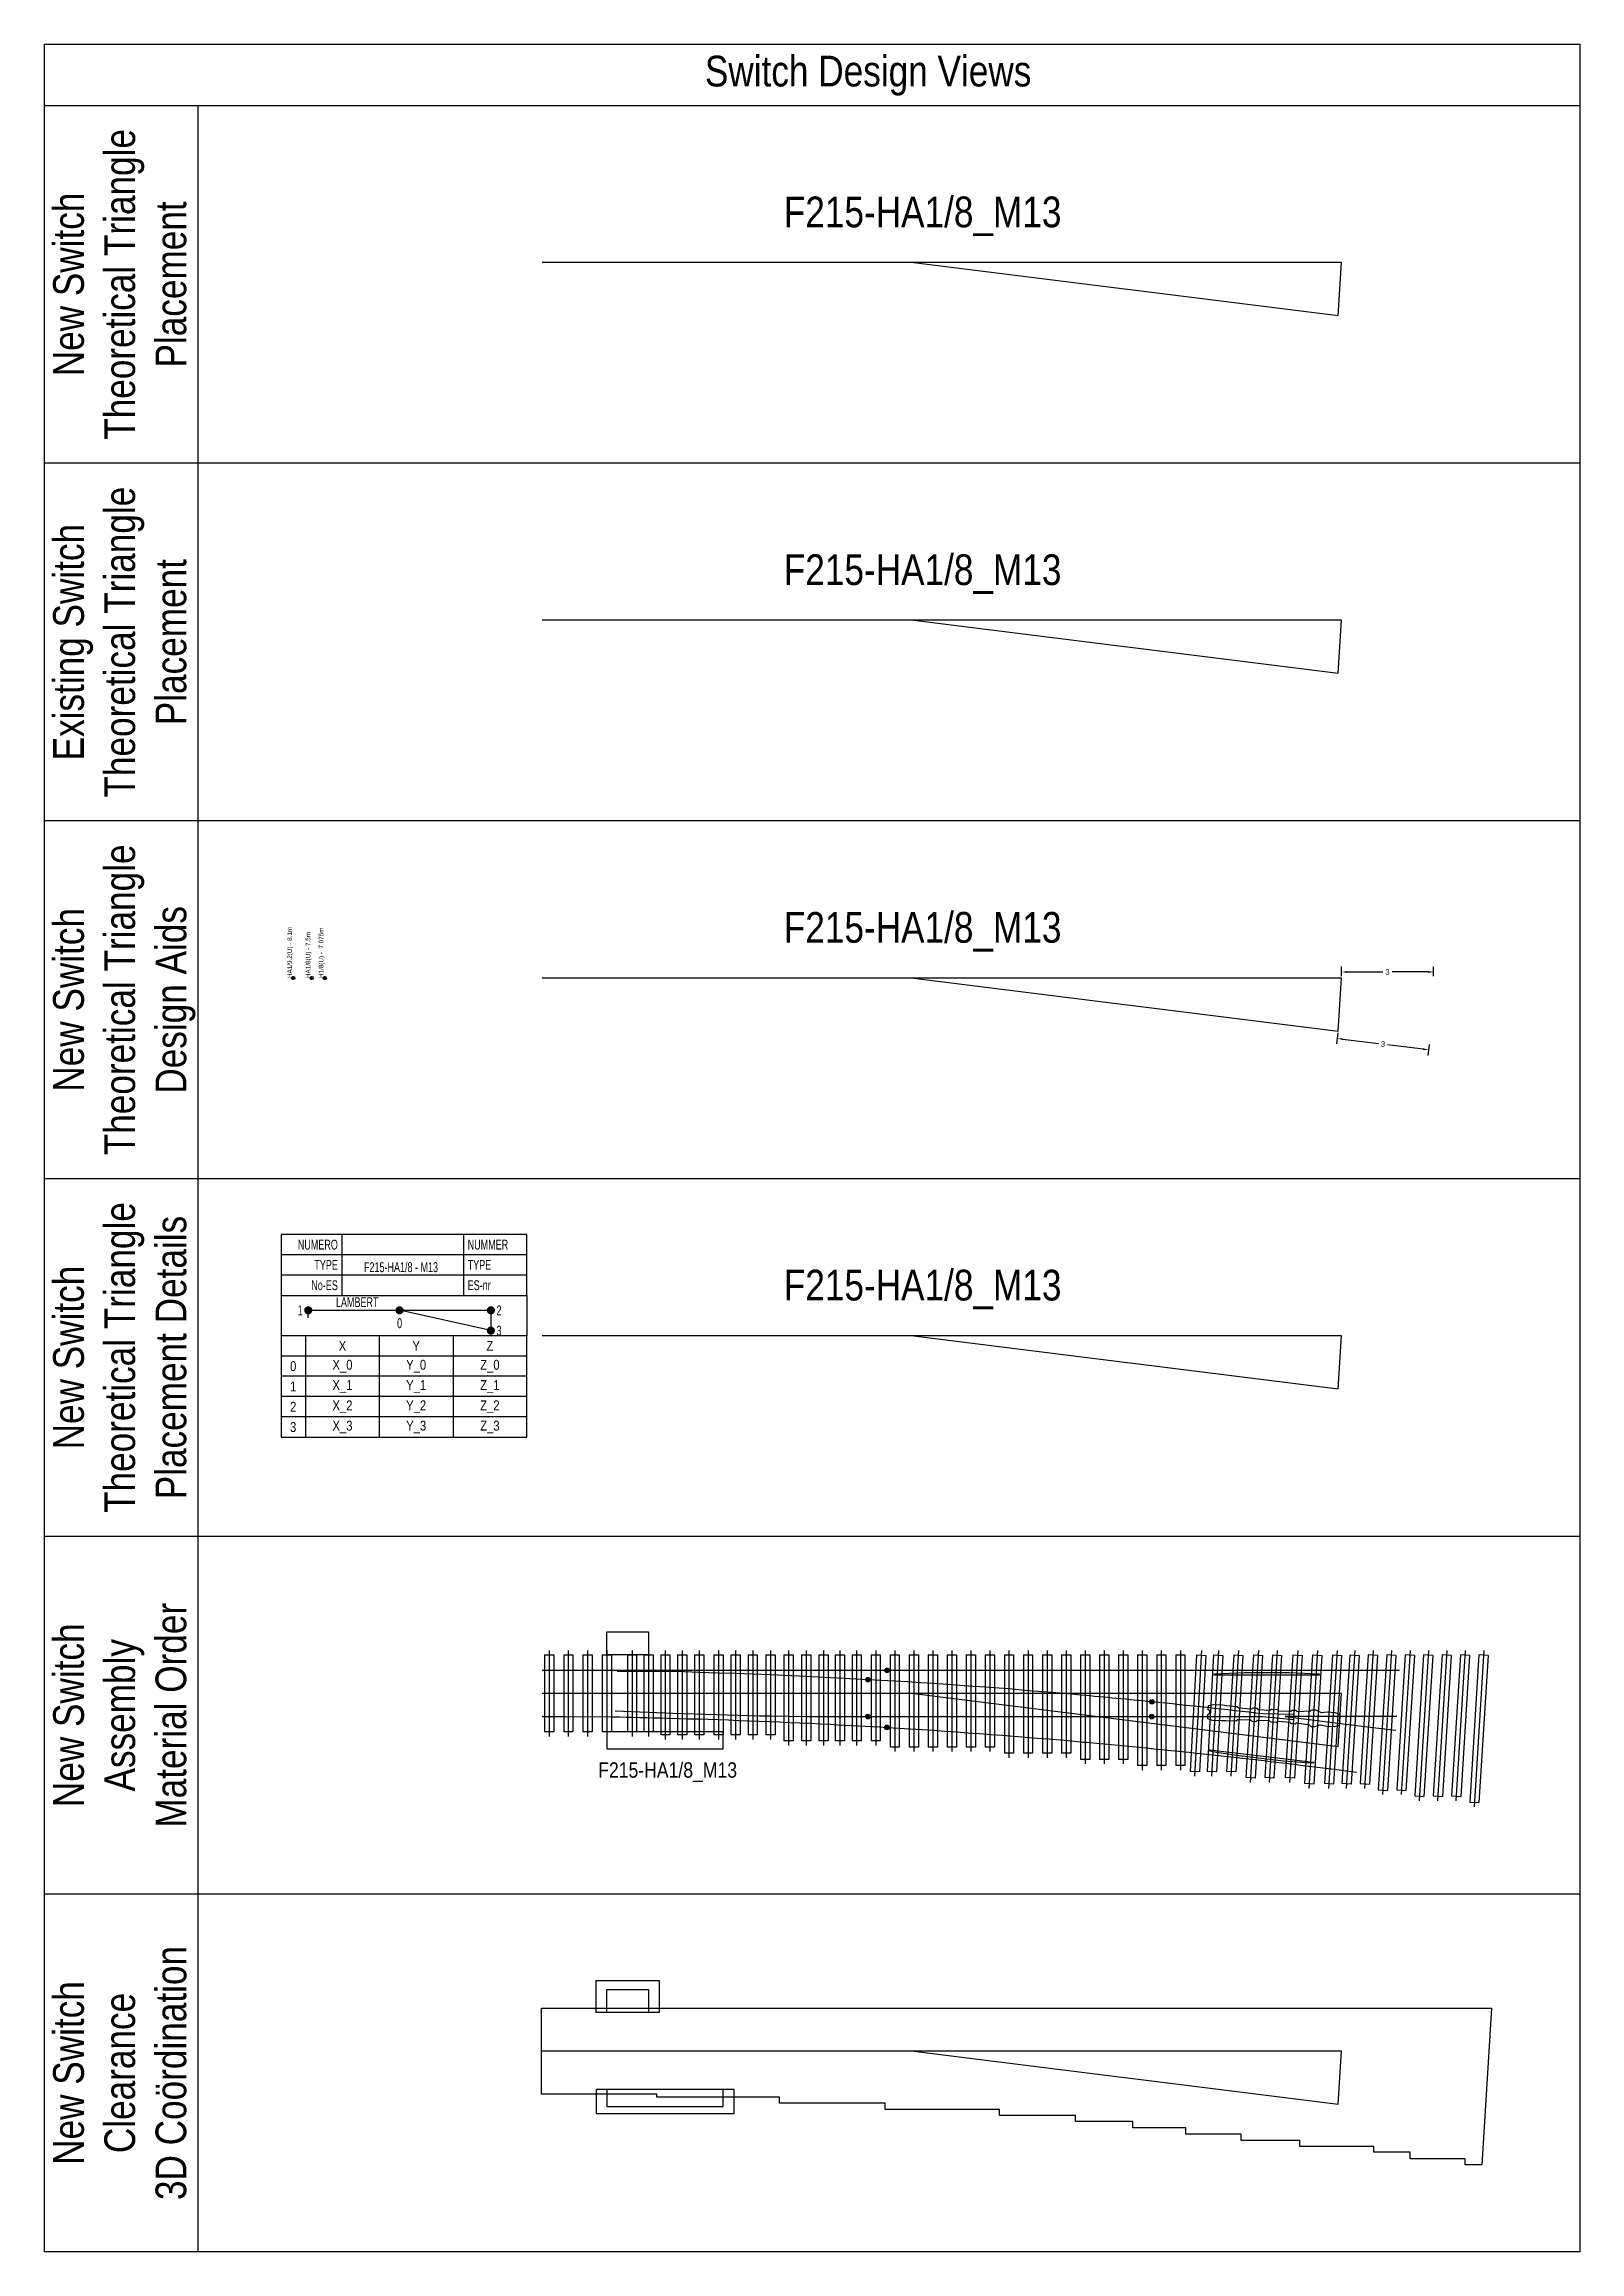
# Model space of a CAD drawing. Header units: metres. Extents: x -35 to 677, y 78 to 218.
# Drawn here: x -34.6 to 15.4, y 125.6 to 197.5 of the extents above; entities that cross this region are included whole.
import ezdxf
from ezdxf.enums import TextEntityAlignment as Align

# ---------------------------------------------------------------- set-up
doc = ezdxf.new("R2010")
doc.units = ezdxf.units.M
for name, color, linetype in [('3D-Switch Clearance', 2, 'Continuous'), ('3D-Switch Motor Mechanism Clearance', 4, 'Continuous'), ('ASSEMBLY-Aluminothermic Weld', 1, 'Continuous'), ('ASSEMBLY-Concrete Sleeper', 7, 'Continuous'), ('ASSEMBLY-Switch Detail', 7, 'Continuous'), ('ASSEMBLY-Switch Motor Mechanism', 2, 'Continuous'), ('ASSEMBLY-Switch Rails', 1, 'Continuous'), ('ASSEMBLY-text', 7, 'Continuous'), ('PLACEMENT-design aids', 7, 'Continuous'), ('PLACEMENT-placement details', 7, 'Continuous'), ('PLACEMENT-text', 7, 'Continuous'), ('PLACEMENT-Theoretical Switch Triangle Existing', 3, 'Continuous'), ('PLACEMENT-Theoretical Switch Triangle New', 7, 'Continuous')]:
    doc.layers.add(name, color=color, linetype=linetype)
doc.layers.add('ASSEMBLY-Aluminothermic Weld-Attributes', color=6, linetype='Continuous', plot=False)
doc.layers.add('ASSEMBLY-Construction Lines', color=6, linetype='Continuous', plot=False)
doc.styles.add('ARIAL', font='ARIALN.TTF', dxfattribs={"height": 0.005})
doc.styles.add('ARIAL NARROW', font='ARIALN.TTF')
doc.styles.get("Standard").update_dxf_attribs({"font": 'arial.ttf'})
doc.dimstyles.get("Standard").update_dxf_attribs({"dimtxt": 0.18, "dimasz": 0.18, "dimexe": 0.18, "dimexo": 0.0625, "dimgap": 0.09, "dimtad": 0, "dimtih": 1, "dimtoh": 1, "dimdec": 4, "dimzin": 0, "dimdsep": 46, "dimtxsty": 'Standard', "dimcen": 0.09, "dimadec": 0, "dimazin": 0, "dimtfac": 1, "dimtdec": 4, "dimtofl": 0, "dimtmove": 0, "dimatfit": 3, "dimfxl": 1, "dimtolj": 1, "dimtzin": 0, "dimarcsym": 0})

msp = doc.modelspace()

# ---------------------------------------------------------------- texts
at = {"style": 'ARIAL NARROW'}
msp.add_text('Switch Design Views', height=1, dxfattribs=at).set_placement((-13.135, 196.107))
at = {"char_height": 1, "attachment_point": 1, "rotation": 90, "style": 'ARIAL NARROW'}
for s, insert in [('\\pxqc;New Switch\\PTheoretical Triangle\\PPlacement', (-34.355, 183.833)), ('\\pxqc;Existing Switch\\PTheoretical Triangle\\PPlacement', (-34.355, 172.181)), ('\\pxqc;New Switch\\PTheoretical Triangle\\PDesign Aids', (-34.355, 160.53)), ('\\pxqc;New Switch\\PTheoretical Triangle\\PPlacement Details', (-34.355, 148.879)), ('\\pxqc;New Switch\\PAssembly\\PMaterial Order', (-34.355, 137.228)), ('\\pxqc;New Switch\\PClearance\\P3D Coördination', (-34.355, 125.576))]:
    msp.add_mtext_dynamic_manual_height_columns(s, width=11.6513, gutter_width=5, heights=[0], dxfattribs=dict(at, insert=insert))
at = {"layer": 'ASSEMBLY-text', "style": 'ARIAL NARROW'}
msp.add_text('F215-HA1/8_M13', height=0.5, dxfattribs=at).set_placement((-16.608, 141.02))
at = {"layer": 'PLACEMENT-design aids', "color": 3, "style": 'ARIAL NARROW'}
msp.add_text('HA1/9.2(U) - 8.1m', height=0.15, rotation=90, dxfattribs=at).set_placement((-26.535, 167.067), align=Align.BOTTOM_LEFT)
at = {"layer": 'PLACEMENT-design aids', "color": 1, "style": 'ARIAL NARROW'}
msp.add_text('HA1/8(U) - 7.5m', height=0.15, rotation=90, dxfattribs=at).set_placement((-25.935, 167.067), align=Align.BOTTOM_LEFT)
at = {"layer": 'PLACEMENT-design aids', "color": 5, "style": 'ARIAL NARROW'}
msp.add_text('H1/8(U) -  7.075m', height=0.15, rotation=90, dxfattribs=at).set_placement((-25.51, 167.067), align=Align.BOTTOM_LEFT)
at = {"layer": 'PLACEMENT-placement details', "style": 'ARIAL', "width": 0.8}
for s, p in [('NUMERO', (-25.086, 158.383)), ('TYPE', (-25.086, 157.722)), ('No-ES', (-25.086, 157.061))]:
    msp.add_text(s, height=0.32, dxfattribs=at).set_placement(p, align=Align.MIDDLE_RIGHT)
for s, p in [('NUMMER', (-20.858, 158.383)), ('TYPE', (-20.858, 157.722)), ('ES-nr', (-20.858, 157.061))]:
    msp.add_text(s, height=0.32, dxfattribs=at).set_placement(p, align=Align.MIDDLE_LEFT)
for s, p in [('F215-HA1/8 - M13', (-23.03, 157.655)), ('1', (-26.313, 156.243)), ('2', (-19.839, 156.243)), ('0', (-23.076, 155.824)), ('3', (-19.839, 155.582))]:
    msp.add_text(s, height=0.32, rotation=360, dxfattribs=at).set_placement(p, align=Align.MIDDLE)
msp.add_text('LAMBERT', height=0.32, dxfattribs=at).set_placement((-24.455, 156.507), align=Align.MIDDLE)
at = {"layer": 'PLACEMENT-placement details', "style": 'ARIAL'}
for s, p in [('X_0', (-24.935, 154.425)), ('X', (-24.935, 155.086)), ('Y_0', (-22.535, 154.425)), ('Y', (-22.535, 155.086)), ('Z_0', (-20.135, 154.425)), ('Z', (-20.135, 155.086)), ('0', (-26.539, 154.425)), ('1', (-26.539, 153.764)), ('X_1', (-24.935, 153.764)), ('Y_1', (-22.535, 153.764)), ('Z_1', (-20.135, 153.764)), ('2', (-26.539, 153.104)), ('X_2', (-24.935, 153.104)), ('Y_2', (-22.535, 153.104)), ('Z_2', (-20.135, 153.104)), ('3', (-26.539, 152.443)), ('X_3', (-24.935, 152.443)), ('Y_3', (-22.535, 152.443)), ('Z_3', (-20.135, 152.443))]:
    msp.add_text(s, height=0.32, dxfattribs=at).set_placement(p, align=Align.MIDDLE)
at = {"layer": 'PLACEMENT-text', "style": 'ARIAL NARROW'}
for p in [(-10.566, 191.519), (-10.566, 179.867), (-10.566, 168.216), (-10.566, 156.565)]:
    msp.add_text('F215-HA1/8_M13', height=1, dxfattribs=at).set_placement(p)

# ---------------------------------------------------------------- blocks, each defined once
blk = doc.blocks.new('*U10')
at = {"layer": 'ASSEMBLY-Concrete Sleeper'}
for p, q in [((-150, 1250), (150, 1250)), ((-150, 1250), (-150, -1257)), ((150, 1250), (150, -1257)), ((150, -1257), (-150, -1257))]:
    blk.add_line(p, q, dxfattribs=at)
at = {"layer": 'ASSEMBLY-Construction Lines'}
blk.add_line((0, 1400), (0, -1407), dxfattribs=at)
blk = doc.blocks.new('*U9')
at = {"layer": 'ASSEMBLY-Concrete Sleeper'}
for p, q in [((-150, 1250), (150, 1250)), ((-150, 1250), (-150, -1350)), ((150, 1250), (150, -1350)), ((150, -1350), (-150, -1350))]:
    blk.add_line(p, q, dxfattribs=at)
at = {"layer": 'ASSEMBLY-Construction Lines'}
blk.add_line((0, 1400), (0, -1500), dxfattribs=at)
blk = doc.blocks.new('*U20')
at = {"layer": 'ASSEMBLY-Concrete Sleeper'}
for p, q in [((150, 3550), (-150, 3550)), ((-150, -1250), (-150, 3550)), ((150, -1250), (150, 3550)), ((-150, -1250), (150, -1250))]:
    blk.add_line(p, q, dxfattribs=at)
at = {"layer": 'ASSEMBLY-Construction Lines'}
blk.add_line((0, -1400), (0, 3700), dxfattribs=at)
blk = doc.blocks.new('*U11')
at = {"layer": 'ASSEMBLY-Concrete Sleeper'}
for p, q in [((-150, 1250), (150, 1250)), ((-150, 1250), (-150, -2550)), ((150, 1250), (150, -2550)), ((150, -2550), (-150, -2550))]:
    blk.add_line(p, q, dxfattribs=at)
at = {"layer": 'ASSEMBLY-Construction Lines'}
blk.add_line((0, 1400), (0, -2700), dxfattribs=at)
blk = doc.blocks.new('*U15')
at = {"layer": 'ASSEMBLY-Concrete Sleeper'}
for p, q in [((-150, 1250), (150, 1250)), ((-150, 1250), (-150, -2950)), ((150, 1250), (150, -2950)), ((150, -2950), (-150, -2950))]:
    blk.add_line(p, q, dxfattribs=at)
at = {"layer": 'ASSEMBLY-Construction Lines'}
blk.add_line((0, 1400), (0, -3100), dxfattribs=at)
blk = doc.blocks.new('*U4')
at = {"layer": 'ASSEMBLY-Concrete Sleeper'}
for p, q in [((-150, 1250), (150, 1250)), ((-150, 1250), (-150, -2350)), ((150, 1250), (150, -2350)), ((150, -2350), (-150, -2350))]:
    blk.add_line(p, q, dxfattribs=at)
at = {"layer": 'ASSEMBLY-Construction Lines'}
blk.add_line((0, 1400), (0, -2500), dxfattribs=at)
blk = doc.blocks.new('*U5')
at = {"layer": 'ASSEMBLY-Concrete Sleeper'}
for p, q in [((-150, 1250), (150, 1250)), ((-150, 1250), (-150, -1550)), ((150, 1250), (150, -1550)), ((150, -1550), (-150, -1550))]:
    blk.add_line(p, q, dxfattribs=at)
at = {"layer": 'ASSEMBLY-Construction Lines'}
blk.add_line((0, 1400), (0, -1700), dxfattribs=at)
blk = doc.blocks.new('*U6')
at = {"layer": 'ASSEMBLY-Concrete Sleeper'}
for p, q in [((-150, 1250), (150, 1250)), ((-150, 1250), (-150, -1750)), ((150, 1250), (150, -1750)), ((150, -1750), (-150, -1750))]:
    blk.add_line(p, q, dxfattribs=at)
at = {"layer": 'ASSEMBLY-Construction Lines'}
blk.add_line((0, 1400), (0, -1900), dxfattribs=at)
blk = doc.blocks.new('*U7')
at = {"layer": 'ASSEMBLY-Concrete Sleeper'}
for p, q in [((-150, 1250), (150, 1250)), ((-150, 1250), (-150, -1950)), ((150, 1250), (150, -1950)), ((150, -1950), (-150, -1950))]:
    blk.add_line(p, q, dxfattribs=at)
at = {"layer": 'ASSEMBLY-Construction Lines'}
blk.add_line((0, 1400), (0, -2100), dxfattribs=at)
blk = doc.blocks.new('*U8')
at = {"layer": 'ASSEMBLY-Concrete Sleeper'}
for p, q in [((-150, 1250), (150, 1250)), ((-150, 1250), (-150, -2150)), ((150, 1250), (150, -2150)), ((150, -2150), (-150, -2150))]:
    blk.add_line(p, q, dxfattribs=at)
at = {"layer": 'ASSEMBLY-Construction Lines'}
blk.add_line((0, 1400), (0, -2300), dxfattribs=at)
blk = doc.blocks.new('SYMBOL ALUMINOTHERMIC WELD')
at = {"layer": 'ASSEMBLY-Aluminothermic Weld'}
h = blk.add_hatch(color=256, dxfattribs=at)
h.dxf.hatch_style = 1
h.paths.add_polyline_path([(-75, 0, 1), (75, 0, 1)])
blk.add_circle((0, 0), 75, dxfattribs=at)
at = {"layer": 'ASSEMBLY-Aluminothermic Weld-Attributes', "flags": 2}
blk.add_attdef('BLOCK_VERSION', (0, 0), '', height=1, dxfattribs=at)
blk = doc.blocks.new('*U18')
at = {"layer": 'ASSEMBLY-Concrete Sleeper'}
for p, q in [((-150, 1250), (150, 1250)), ((-150, 1250), (-150, -2950)), ((150, 1250), (150, -2950)), ((150, -2950), (-150, -2950))]:
    blk.add_line(p, q, dxfattribs=at)
at = {"layer": 'ASSEMBLY-Construction Lines'}
blk.add_line((0, 1400), (0, -3100), dxfattribs=at)
blk = doc.blocks.new('*U12')
at = {"layer": 'ASSEMBLY-Concrete Sleeper'}
for p, q in [((-150, 1250), (150, 1250)), ((-150, 1250), (-150, -2750)), ((150, 1250), (150, -2750)), ((150, -2750), (-150, -2750))]:
    blk.add_line(p, q, dxfattribs=at)
at = {"layer": 'ASSEMBLY-Construction Lines'}
blk.add_line((0, 1400), (0, -2900), dxfattribs=at)
blk = doc.blocks.new('*U13')
at = {"layer": 'ASSEMBLY-Concrete Sleeper'}
for p, q in [((-150, 1250), (150, 1250)), ((-150, 1250), (-150, -2750)), ((150, 1250), (150, -2750)), ((150, -2750), (-150, -2750))]:
    blk.add_line(p, q, dxfattribs=at)
at = {"layer": 'ASSEMBLY-Construction Lines'}
blk.add_line((0, 1400), (0, -2900), dxfattribs=at)
blk = doc.blocks.new('*U19')
at = {"layer": 'ASSEMBLY-Concrete Sleeper'}
for p, q in [((150, 2950), (-150, 2950)), ((-150, -1250), (-150, 2950)), ((150, -1250), (150, 2950)), ((-150, -1250), (150, -1250))]:
    blk.add_line(p, q, dxfattribs=at)
at = {"layer": 'ASSEMBLY-Construction Lines'}
blk.add_line((0, -1400), (0, 3100), dxfattribs=at)
blk = doc.blocks.new('*U16')
at = {"layer": 'ASSEMBLY-Concrete Sleeper'}
for p, q in [((150, 3150), (-150, 3150)), ((-150, -1250), (-150, 3150)), ((150, -1250), (150, 3150)), ((-150, -1250), (150, -1250))]:
    blk.add_line(p, q, dxfattribs=at)
at = {"layer": 'ASSEMBLY-Construction Lines'}
blk.add_line((0, -1400), (0, 3300), dxfattribs=at)
blk = doc.blocks.new('*U17')
at = {"layer": 'ASSEMBLY-Concrete Sleeper'}
for p, q in [((150, 3150), (-150, 3150)), ((-150, -1250), (-150, 3150)), ((150, -1250), (150, 3150)), ((-150, -1250), (150, -1250))]:
    blk.add_line(p, q, dxfattribs=at)
at = {"layer": 'ASSEMBLY-Construction Lines'}
blk.add_line((0, -1400), (0, 3300), dxfattribs=at)
blk = doc.blocks.new('*U14')
at = {"layer": 'ASSEMBLY-Concrete Sleeper'}
for p, q in [((150, 3350), (-150, 3350)), ((-150, -1250), (-150, 3350)), ((150, -1250), (150, 3350)), ((-150, -1250), (150, -1250))]:
    blk.add_line(p, q, dxfattribs=at)
at = {"layer": 'ASSEMBLY-Construction Lines'}
blk.add_line((0, -1400), (0, 3500), dxfattribs=at)
blk = doc.blocks.new('*D21')
at = {"layer": 'Defpoints', "color": 0, "transparency": 16777216}
for p in [(7.591, 167.067), (10.591, 167.263), (10.591, 167.067)]:
    blk.add_point(p, dxfattribs=at)
at = {"layer": 'PLACEMENT-design aids', "color": 0, "lineweight": -2, "transparency": 16777216}
for p, q in [((7.591, 167.13), (7.591, 167.443)), ((7.771, 167.263), (8.942, 167.263)), ((10.411, 167.263), (9.24, 167.263)), ((10.591, 167.13), (10.591, 167.443))]:
    blk.add_line(p, q, dxfattribs=at)
at = {"layer": 'PLACEMENT-design aids', "color": 0, "transparency": 16777216}
for points in [[(7.771, 167.293), (7.771, 167.233), (7.591, 167.263)], [(10.411, 167.293), (10.411, 167.233), (10.591, 167.263)]]:
    blk.add_solid(points, dxfattribs=at)
at = {"layer": 'PLACEMENT-design aids', "color": 0, "transparency": 16777216, "insert": (9.091, 167.263), "char_height": 0.18, "attachment_point": 5}
blk.add_mtext('\\A1;3', dxfattribs=at)
blk = doc.blocks.new('*D22')
at = {"layer": 'Defpoints', "color": 0, "transparency": 16777216}
for p in [(7.483, 165.34), (10.43, 164.727), (10.46, 164.968)]:
    blk.add_point(p, dxfattribs=at)
at = {"layer": 'PLACEMENT-design aids', "color": 0, "lineweight": -2, "transparency": 16777216}
for p, q in [((7.476, 165.278), (7.431, 164.92)), ((7.632, 165.076), (8.794, 164.931)), ((10.251, 164.749), (9.089, 164.894)), ((10.452, 164.906), (10.408, 164.548))]:
    blk.add_line(p, q, dxfattribs=at)
at = {"layer": 'PLACEMENT-design aids', "color": 0, "transparency": 16777216}
for points in [[(7.636, 165.106), (7.628, 165.047), (7.453, 165.099)], [(10.255, 164.779), (10.248, 164.719), (10.43, 164.727)]]:
    blk.add_solid(points, dxfattribs=at)
at = {"layer": 'PLACEMENT-design aids', "color": 0, "transparency": 16777216, "insert": (8.942, 164.913), "char_height": 0.18, "attachment_point": 5, "rotation": 352.875}
blk.add_mtext('\\A1;3', dxfattribs=at)

# ---------------------------------------------------------------- dimensions: what is measured, and where the dimension line sits
at = {"layer": 'PLACEMENT-design aids'}
dim = msp.add_linear_dim(base=(10.591, 167.263), p1=(7.591, 167.067), p2=(10.591, 167.067), dimstyle='Standard', override={"dimdec": 0}, dxfattribs=at)
dim.commit()
dim.dimension.update_dxf_attribs({"geometry": '*D21', "text_midpoint": (9.091, 167.263)})
dim = msp.add_aligned_dim(p1=(7.483, 165.34), p2=(10.46, 164.968), distance=-0.243, dimstyle='Standard', override={"dimtih": 0, "dimdec": 0}, dxfattribs=at)
dim.commit()
dim.dimension.update_dxf_attribs({"geometry": '*D22', "text_midpoint": (8.942, 164.913)})

# ---------------------------------------------------------------- linework, layer by layer
for p, q in [((-34.647, 197.484), (15.353, 197.484)), ((-34.647, 197.484), (-34.647, 195.484)), ((15.353, 197.484), (15.353, 195.484)), ((-34.647, 195.484), (15.353, 195.484)), ((-34.647, 195.484), (-34.647, 183.833)), ((-29.647, 195.484), (-29.647, 183.833)), ((15.353, 195.484), (15.353, 183.833)), ((15.353, 183.833), (-34.647, 183.833)), ((-34.647, 183.833), (-34.647, 172.181)), ((-29.647, 183.833), (-29.647, 172.181)), ((15.353, 183.833), (15.353, 172.181)), ((15.353, 172.181), (-34.647, 172.181)), ((-34.647, 172.181), (-34.647, 160.53)), ((-29.647, 172.181), (-29.647, 160.53)), ((15.353, 172.181), (15.353, 160.53)), ((15.353, 160.53), (-34.647, 160.53)), ((-34.647, 160.53), (-34.647, 148.879)), ((-29.647, 160.53), (-29.647, 148.879)), ((15.353, 160.53), (15.353, 148.879)), ((15.353, 148.879), (-34.647, 148.879)), ((-34.647, 148.879), (-34.647, 137.228)), ((-29.647, 148.879), (-29.647, 137.228)), ((15.353, 148.879), (15.353, 137.228)), ((15.353, 137.228), (-34.647, 137.228)), ((-34.647, 137.228), (-34.647, 125.576)), ((-29.647, 137.228), (-29.647, 125.576)), ((15.353, 137.228), (15.353, 125.576)), ((15.353, 125.576), (-34.647, 125.576))]:
    msp.add_line(p, q)
at = {"layer": '3D-Switch Clearance'}
msp.add_lwpolyline([(12.475, 133.517), (12.157, 128.408), (11.616, 128.408), (11.616, 128.608), (9.829, 128.608), (9.829, 128.826), (8.641, 128.826), (8.641, 129.007), (6.241, 129.007), (6.241, 129.206), (4.327, 129.206), (4.327, 129.406), (2.52, 129.406), (2.52, 129.617), (0.796, 129.617), (0.796, 129.817), (-1.064, 129.817), (-1.064, 130.017), (-3.544, 130.017), (-3.544, 130.217), (-7.264, 130.217), (-7.264, 130.417), (-10.707, 130.417), (-10.707, 130.617), (-14.697, 130.617), (-14.697, 130.71), (-18.458, 130.71), (-18.458, 133.517)], close=True, dxfattribs=at)
at = {"layer": '3D-Switch Motor Mechanism Clearance'}
for points in [[(-16.675, 133.367), (-16.675, 134.418), (-14.625, 134.418), (-14.625, 133.367)], [(-16.673, 130.86), (-16.673, 130.082), (-12.183, 130.082), (-12.183, 130.86)]]:
    msp.add_lwpolyline(points, close=True, dxfattribs=at)
at = {"layer": 'ASSEMBLY-Switch Detail', "linetype": 'Continuous'}
for points in [[(6.863, 144.362), (3.463, 144.362), (3.463, 144.402), (3.688, 144.417), (4.438, 144.442), (5.888, 144.442), (6.638, 144.417), (6.863, 144.402)], [(3.307, 141.927), (6.683, 141.528), (6.678, 141.488), (6.453, 141.499), (5.705, 141.563), (4.266, 141.733), (3.524, 141.846), (3.302, 141.888)]]:
    msp.add_lwpolyline(points, close=True, dxfattribs=at)
at = {"layer": 'ASSEMBLY-Switch Detail'}
msp.add_lwpolyline([(3.267, 143.367), (3.427, 143.409), (3.714, 143.388), (3.849, 143.373), (4.176, 143.342), (4.19, 143.338), (4.203, 143.328), (4.208, 143.32), (4.214, 143.311), (4.224, 143.302), (4.241, 143.297), (4.652, 143.262), (4.668, 143.264), (4.682, 143.272), (4.689, 143.279), (4.697, 143.288), (4.708, 143.294), (4.724, 143.296), (4.814, 143.29), (4.826, 143.287), (4.837, 143.281), (4.837, 143.281), (4.842, 143.276), (4.847, 143.268), (4.855, 143.256), (4.869, 143.248), (4.88, 143.245), (5.257, 143.216), (5.274, 143.218), (5.286, 143.225), (5.293, 143.233), (5.303, 143.243), (5.314, 143.248), (5.328, 143.25), (5.488, 143.24), (5.504, 143.235), (5.515, 143.227), (5.52, 143.219), (5.53, 143.208), (5.541, 143.201), (5.554, 143.199), (5.932, 143.185), (5.95, 143.189), (5.961, 143.196), (5.967, 143.204), (5.975, 143.213), (5.987, 143.22), (6.004, 143.222), (6.093, 143.217), (6.109, 143.213), (6.118, 143.207), (6.125, 143.198), (6.132, 143.189), (6.143, 143.182), (6.16, 143.179), (6.575, 143.193), (6.594, 143.198), (6.602, 143.205), (6.609, 143.214), (6.617, 143.225), (6.629, 143.232), (6.647, 143.235), (6.744, 143.229), (6.907, 143.151), (6.921, 143.146), (6.935, 143.146), (7.14, 143.166), (7.39, 143.141), (7.543, 143.081), (7.543, 142.941), (7.514, 142.929), (7.503, 142.903), (7.512, 142.875), (7.538, 142.861), (7.521, 142.722), (7.361, 142.682), (7.111, 142.688), (6.91, 142.733), (6.894, 142.734), (6.881, 142.732), (6.71, 142.674), (6.612, 142.68), (6.594, 142.686), (6.584, 142.694), (6.577, 142.706), (6.571, 142.716), (6.56, 142.726), (6.546, 142.731), (6.136, 142.795), (6.117, 142.794), (6.105, 142.787), (6.099, 142.781), (6.09, 142.773), (6.08, 142.768), (6.068, 142.767), (5.976, 142.772), (5.959, 142.777), (5.948, 142.786), (5.942, 142.795), (5.935, 142.806), (5.922, 142.815), (5.909, 142.818), (5.532, 142.849), (5.518, 142.847), (5.505, 142.84), (5.496, 142.832), (5.489, 142.824), (5.474, 142.816), (5.461, 142.815), (5.302, 142.825), (5.302, 142.825), (5.302, 142.825), (5.283, 142.831), (5.269, 142.846), (5.255, 142.86), (5.235, 142.867), (4.856, 142.881), (4.841, 142.879), (4.831, 142.873), (4.822, 142.863), (4.815, 142.854), (4.803, 142.847), (4.786, 142.844), (4.696, 142.85), (4.684, 142.853), (4.672, 142.86), (4.663, 142.871), (4.657, 142.879), (4.643, 142.889), (4.629, 142.892), (4.217, 142.904), (4.2, 142.901), (4.19, 142.894), (4.182, 142.884), (4.175, 142.876), (4.164, 142.869), (4.147, 142.865), (3.821, 142.872), (3.686, 142.872), (3.398, 142.883), (3.398, 142.883), (3.244, 142.941), (3.244, 143.081), (3.288, 143.096), (3.317, 143.151), (3.294, 143.209), (3.252, 143.228)], close=True, dxfattribs=at)
at = {"layer": 'ASSEMBLY-Switch Motor Mechanism', "ltscale": 0.02}
for points in [[(-16.328, 145.018), (-16.328, 145.769), (-14.972, 145.769), (-14.972, 145.018)], [(-16.328, 142.511), (-16.328, 141.96), (-12.542, 141.96), (-12.542, 142.511)], [(-16.328, 133.367), (-16.328, 134.118), (-14.972, 134.118), (-14.972, 133.367)], [(-16.328, 130.86), (-16.328, 130.309), (-12.542, 130.309), (-12.542, 130.86)]]:
    msp.add_lwpolyline(points, close=True, dxfattribs=at)
at = {"layer": 'ASSEMBLY-Switch Rails'}
for points in [[(-18.435, 144.518), (9.484, 144.519)], [(-16.051, 143.203), (-14.182, 143.119), (-11.342, 143.039), (-10.997, 143.03), (-10.416, 143.019), (-9.834, 143.014), (-9.493, 143.014), (-9.04, 143.014), (-8.597, 143.014), (-8.422, 143.011), (-7.813, 143.011), (1.416, 143.011), (5.024, 143.011), (6.03, 142.916)], [(5.761, 143.012), (8.005, 142.732), (8.337, 142.691), (9.362, 142.563)], [(9.39, 143.01), (5.761, 143.012)]]:
    msp.add_lwpolyline(points, dxfattribs=at)
for points in [[(6.04, 143.075), (5.031, 143.098, 0.004226), (1.416, 143.49, 0.002211), (-0.878, 143.709), (-1.003, 143.72, 0.008457), (-7.818, 144.212), (-7.829, 144.212), (-8.42, 144.245), (-8.594, 144.252), (-9.271, 144.287), (-9.834, 144.314), (-10.997, 144.366), (-11.579, 144.389), (-12.135, 144.41), (-12.692, 144.43), (-13.324, 144.45), (-13.807, 144.464), (-15.993, 144.482)], [(-18.435, 143.009), (-17.672, 143.009), (-16.144, 143.005, 0.000007), (-14.353, 142.96, -0.006221), (-9.043, 142.759, -0.002133), (-7.223, 142.658), (-7.2, 142.656, -0.00756), (-1.191, 142.216), (-1.001, 142.199, -0.000465), (-0.605, 142.163, -0.003854), (3.096, 141.799, -0.003841), (6.26, 141.431), (7.436, 141.284), (7.912, 141.225), (8.077, 141.204)]]:
    msp.add_lwpolyline(points, format="xyb", dxfattribs=at)
at = {"layer": 'PLACEMENT-design aids', "color": 3}
for points in [[(-26.595, 167.067), (-26.475, 167.067)], [(-26.535, 167.007), (-26.535, 167.127)]]:
    msp.add_lwpolyline(points, dxfattribs=at)
at = {"layer": 'PLACEMENT-design aids', "color": 1}
for points in [[(-25.995, 167.067), (-25.875, 167.067)], [(-25.935, 167.007), (-25.935, 167.127)]]:
    msp.add_lwpolyline(points, dxfattribs=at)
at = {"layer": 'PLACEMENT-design aids', "color": 5}
for points in [[(-25.57, 167.067), (-25.45, 167.067)], [(-25.51, 167.007), (-25.51, 167.127)]]:
    msp.add_lwpolyline(points, dxfattribs=at)
at = {"layer": 'PLACEMENT-design aids', "color": 3}
msp.add_circle((-26.535, 167.067), 0.05, dxfattribs=at)
at = {"layer": 'PLACEMENT-design aids', "color": 1}
msp.add_circle((-25.935, 167.067), 0.05, dxfattribs=at)
at = {"layer": 'PLACEMENT-design aids', "color": 5}
msp.add_circle((-25.51, 167.067), 0.05, dxfattribs=at)
at = {"layer": 'PLACEMENT-placement details'}
for p, q in [((-24.953, 158.713), (-24.953, 156.731)), ((-20.99, 158.713), (-20.99, 156.731)), ((-18.935, 158.052), (-26.935, 158.052)), ((-18.935, 157.392), (-26.935, 157.392)), ((-26.935, 156.731), (-26.935, 155.416)), ((-18.935, 156.731), (-18.935, 155.416)), ((-18.935, 155.416), (-26.935, 155.416)), ((-18.935, 155.416), (-26.935, 155.416)), ((-26.135, 155.416), (-26.135, 152.113)), ((-23.735, 155.416), (-23.735, 152.113)), ((-21.335, 155.416), (-21.335, 152.113)), ((-18.935, 154.755), (-26.935, 154.755)), ((-18.935, 154.095), (-26.935, 154.095)), ((-18.935, 153.434), (-26.935, 153.434)), ((-18.935, 152.773), (-26.935, 152.773))]:
    msp.add_line(p, q, dxfattribs=at)
for points in [[(-26.935, 156.731), (-18.935, 156.731), (-18.935, 158.713), (-26.935, 158.713)], [(-26.935, 152.113), (-18.935, 152.113), (-18.935, 155.416), (-26.935, 155.416)]]:
    msp.add_lwpolyline(points, close=True, dxfattribs=at)
at = {"layer": 'PLACEMENT-placement details', "const_width": 0.132}
for points in [[(-26.115, 156.243, -1), (-25.982, 156.243, -1)], [(-23.142, 156.243, -1), (-23.01, 156.243, -1)], [(-20.169, 156.243, -1), (-20.037, 156.243, -1)], [(-20.169, 155.582, -1), (-20.037, 155.582, -1)]]:
    msp.add_lwpolyline(points, format="xyb", close=True, dxfattribs=at)
at = {"layer": 'PLACEMENT-placement details'}
msp.add_lwpolyline([(-26.048, 155.999), (-26.049, 156.243), (-20.103, 156.243), (-20.103, 155.582), (-23.076, 156.243)], dxfattribs=at)
at = {"layer": 'PLACEMENT-Theoretical Switch Triangle Existing'}
msp.add_lwpolyline([(-6.334, 178.719), (7.483, 176.992), (7.591, 178.719), (-18.435, 178.719)], dxfattribs=at)
at = {"layer": 'PLACEMENT-Theoretical Switch Triangle New'}
for points in [[(-6.334, 190.37), (7.483, 188.643), (7.591, 190.37), (-18.435, 190.37)], [(-6.334, 167.067), (7.483, 165.34), (7.591, 167.067), (-18.435, 167.067)], [(-6.334, 155.416), (7.483, 153.689), (7.591, 155.416), (-18.435, 155.416)], [(-6.334, 143.765), (7.483, 142.038), (7.591, 143.765), (-18.435, 143.765)], [(-6.334, 132.114), (7.483, 130.386), (7.591, 132.114), (-18.435, 132.114)]]:
    msp.add_lwpolyline(points, dxfattribs=at)

# ---------------------------------------------------------------- block references
at = {"layer": 'ASSEMBLY-Aluminothermic Weld', "xscale": 0.001, "yscale": 0.001, "zscale": 0.001}
for p in [(-7.204, 144.518), (-7.829, 144.212), (1.416, 143.49), (-7.824, 143.011), (-7.211, 142.657), (1.416, 143.011)]:
    msp.add_blockref('SYMBOL ALUMINOTHERMIC WELD', p, dxfattribs=at)
at = {"layer": 'ASSEMBLY-Concrete Sleeper', "xscale": 0.001, "yscale": 0.001, "zscale": 0.001}
for name, p in [('*U10', (-18.208, 143.768)), ('*U10', (-17.582, 143.768)), ('*U10', (-16.955, 143.768)), ('*U10', (-16.328, 143.768)), ('*U10', (-15.508, 143.768)), ('*U10', (-14.972, 143.768)), ('*U9', (-14.423, 143.768)), ('*U9', (-13.873, 143.768)), ('*U9', (-13.324, 143.768)), ('*U9', (-12.692, 143.768)), ('*U9', (-12.136, 143.768)), ('*U9', (-11.579, 143.768)), ('*U9', (-10.998, 143.768)), ('*U5', (-10.416, 143.768)), ('*U5', (-9.834, 143.768)), ('*U5', (-9.271, 143.768)), ('*U5', (-8.739, 143.768)), ('*U5', (-8.194, 143.768)), ('*U5', (-7.574, 143.768)), ('*U6', (-6.954, 143.768)), ('*U6', (-6.334, 143.768)), ('*U6', (-5.714, 143.768)), ('*U6', (-5.094, 143.768)), ('*U6', (-4.474, 143.768)), ('*U6', (-3.854, 143.768)), ('*U7', (-3.234, 143.768)), ('*U7', (-2.614, 143.768)), ('*U7', (-1.994, 143.768)), ('*U7', (-1.374, 143.768)), ('*U8', (-0.754, 143.768)), ('*U8', (-0.134, 143.768)), ('*U8', (0.486, 143.768)), ('*U4', (1.106, 143.768)), ('*U4', (1.726, 143.768)), ('*U4', (2.346, 143.768))]:
    msp.add_blockref(name, p, dxfattribs=at)
for name, p, rotation in [('*U11', (2.957, 143.762), 356.900694), ('*U11', (3.507, 143.762), 356.900694), ('*U11', (4.156, 143.761), 356.4375000000001), ('*U12', (4.798, 143.761), 356.4375000000001), ('*U12', (5.415, 143.761), 356.4375000000001), ('*U13', (6.082, 143.761), 356.4375000000001), ('*U18', (6.725, 143.761), 356.4375000000001), ('*U18', (7.367, 143.761), 356.4375000000001), ('*U15', (7.937, 143.761), 356.4375000000001), ('*U19', (8.537, 143.761), 176.4375000001575), ('*U16', (9.137, 143.761), 176.437500000259), ('*U17', (9.737, 143.761), 176.4375), ('*U14', (10.337, 143.761), 176.4375000002589), ('*U14', (10.937, 143.761), 176.4375000001012), ('*U14', (11.537, 143.761), 176.4375), ('*U20', (12.137, 143.761), 176.4375000001012)]:
    msp.add_blockref(name, p, dxfattribs=dict(at, rotation=rotation))

msp.set_redraw_order([(e.dxf.handle, doc.entitydb.next_handle()) for e in msp.query("TEXT MTEXT ATTDEF DIMENSION ARC_DIMENSION")])  # texts and dimensions are drawn at this point

doc.saveas('drawing.dxf')
